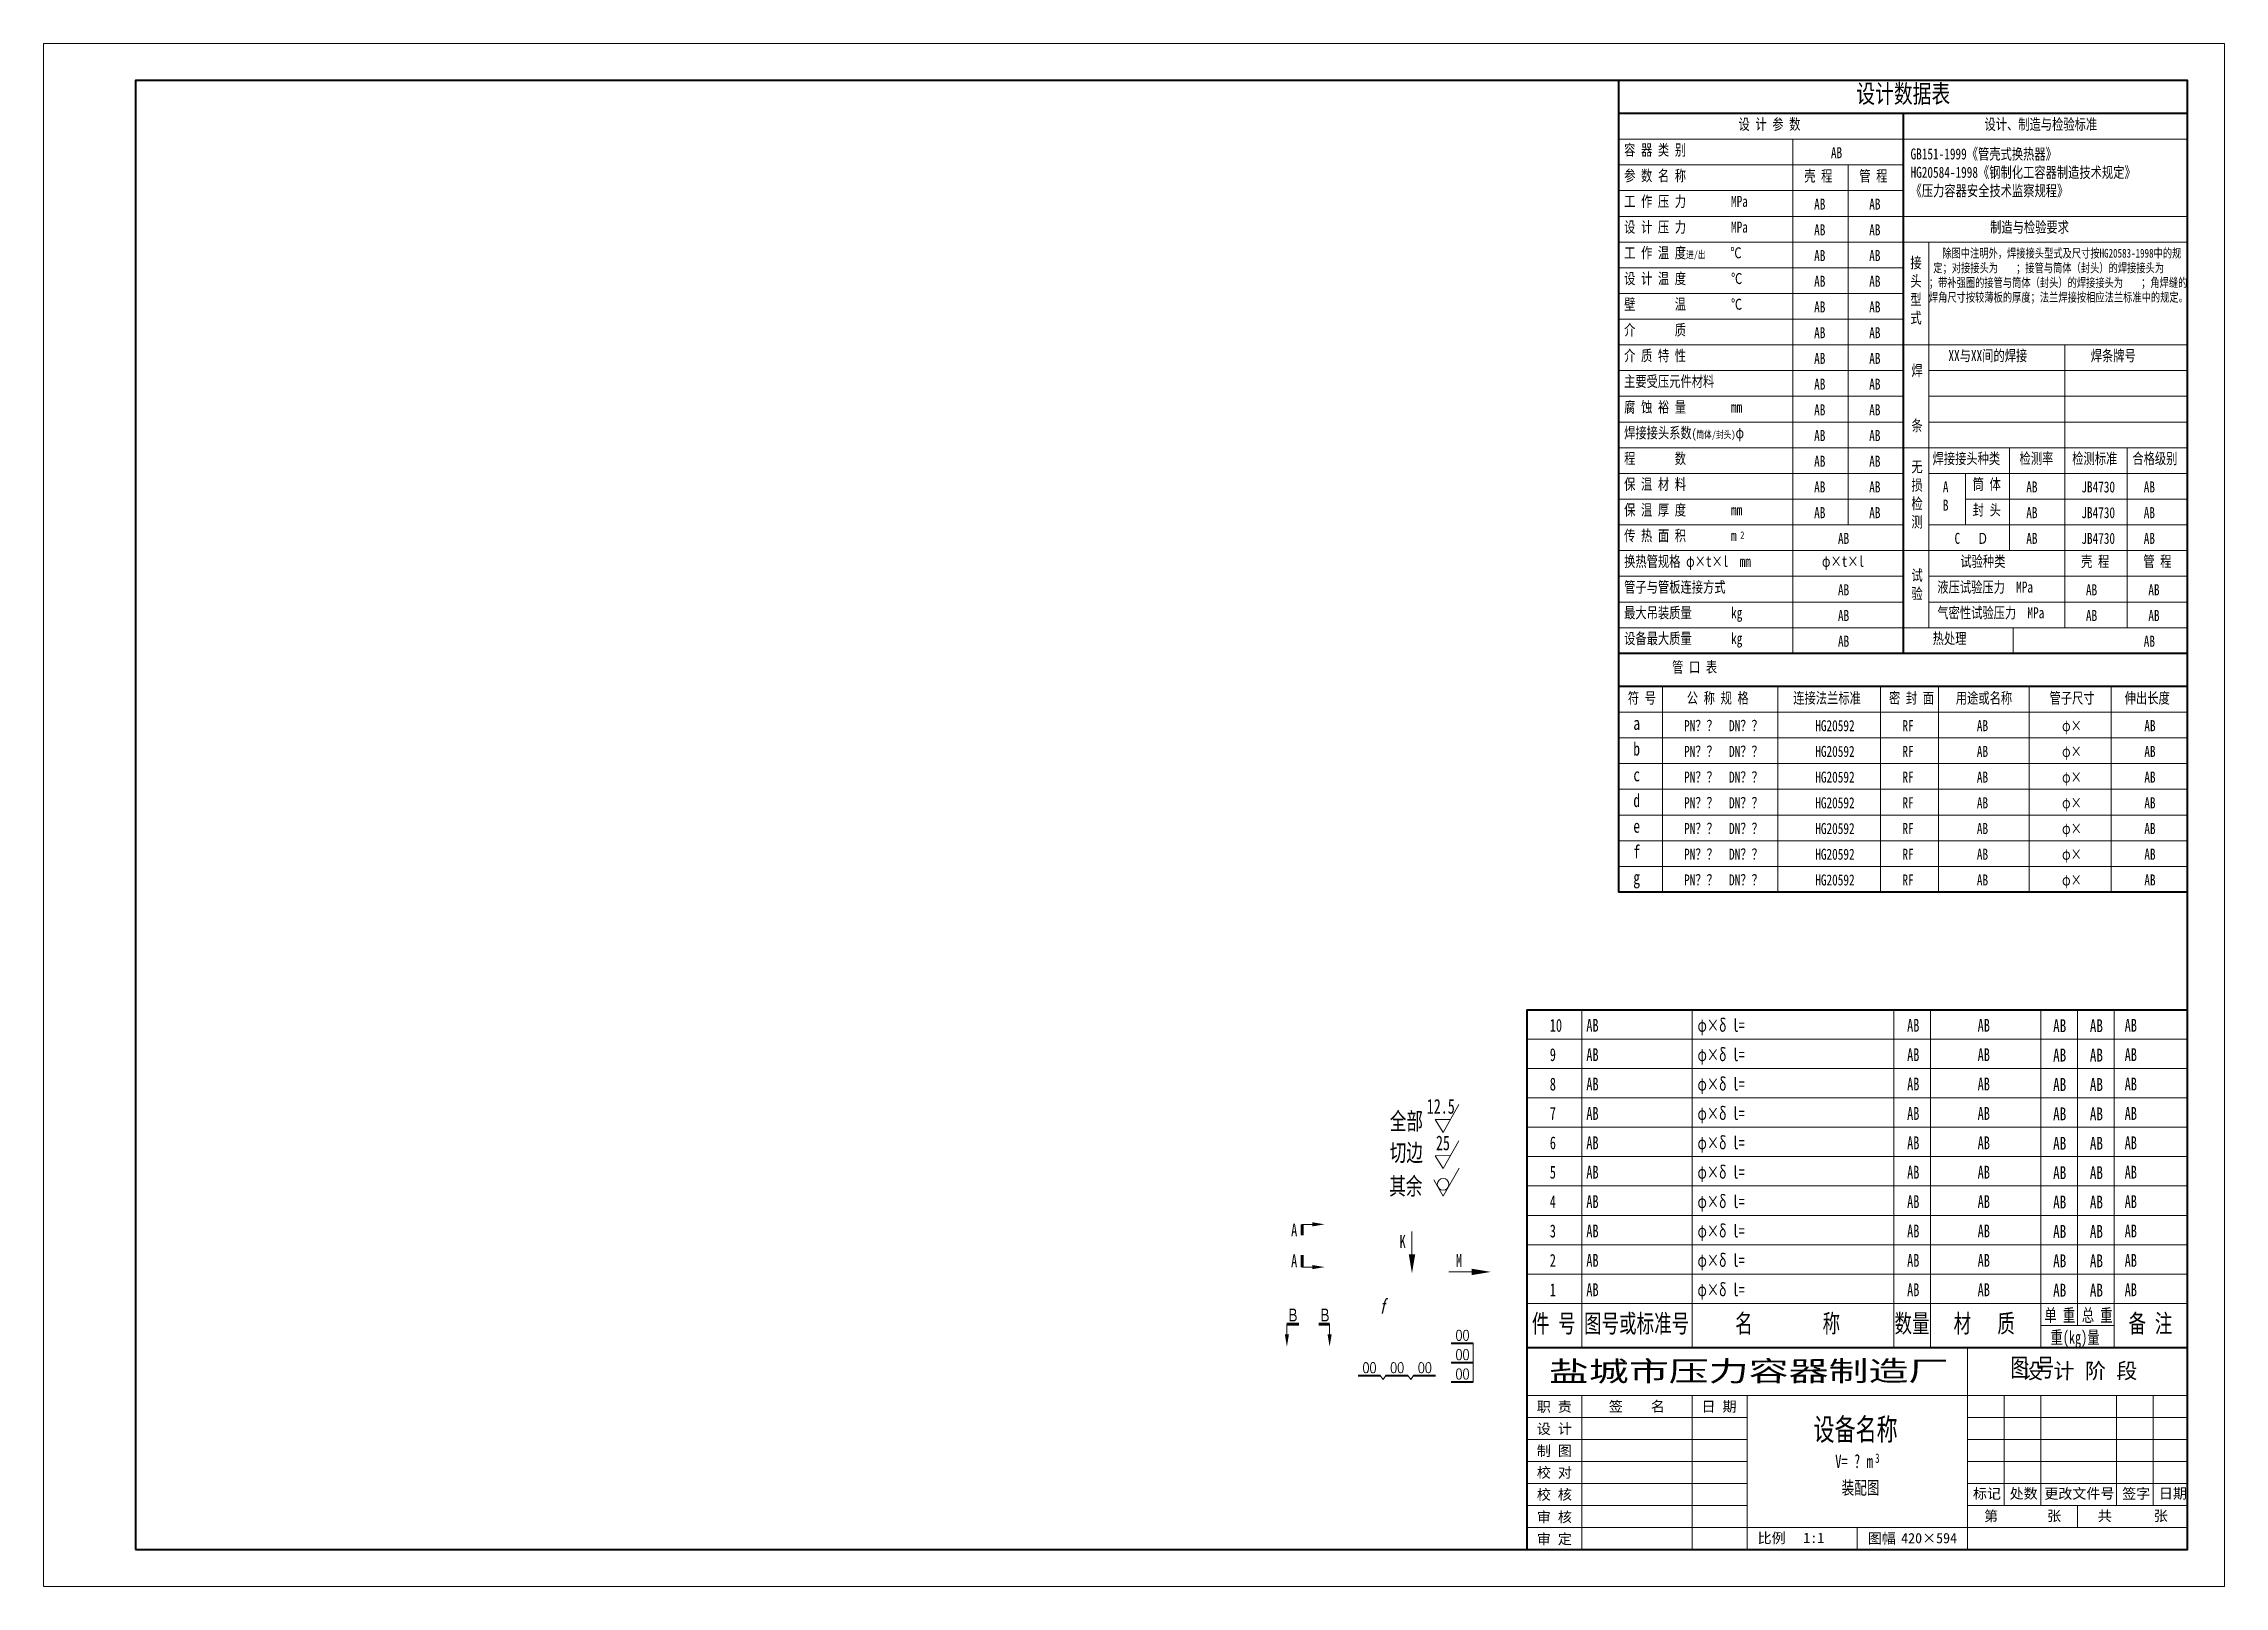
# Model space of a CAD drawing. Extents: x 0 to 19525, y -1551 to 5940.
# Drawn here: x 1619 to 2213, y -6 to 414 of the extents above; entities that cross this region are included whole.
import ezdxf
from ezdxf.enums import TextEntityAlignment as Align

# ---------------------------------------------------------------- set-up
doc = ezdxf.new("R2010")
doc.units = 0
doc.header["$LTSCALE"] = 10
for name, color, linetype, lineweight in [('A 粗实线', 1, 'CONTINUOUS', 40), ('B 细实线', 7, 'CONTINUOUS', 18), ('C 文 字', 2, 'CONTINUOUS', 20), ('J 标注尺寸', 2, 'CONTINUOUS', 18)]:
    doc.layers.add(name, color=color, linetype=linetype, lineweight=lineweight)
doc.styles.add('HZTXT', font='SIMFANG.TTF', dxfattribs={"width": 0.75})
doc.styles.add('ITALICT', font='ITALICT.shx', dxfattribs={"width": 0.7})
doc.styles.add('ROMANC', font='romanc', dxfattribs={"width": 0.7, "height": 6})
doc.styles.add('标题中文', font='SIMFANG.TTF', dxfattribs={"width": 0.7})

msp = doc.modelspace()

# ---------------------------------------------------------------- texts
at = {"layer": 'C 文 字'}
for s, height, style, width, p in [('AB', 3.5, 'HZTXT', 0.75, (2168.5, 147.13)), ('AB', 3.5, 'HZTXT', 0.75, (2178.5, 147.13)), ('AB', 3.5, 'HZTXT', 0.75, (2168.5, 139.13)), ('AB', 3.5, 'HZTXT', 0.75, (2178.5, 139.13)), ('AB', 3.5, 'HZTXT', 0.75, (2168.5, 131.13)), ('AB', 3.5, 'HZTXT', 0.75, (2178.5, 131.13)), ('AB', 3.5, 'HZTXT', 0.75, (2168.5, 123.13)), ('AB', 3.5, 'HZTXT', 0.75, (2178.5, 123.13)), ('AB', 3.5, 'HZTXT', 0.75, (2168.5, 115.13)), ('AB', 3.5, 'HZTXT', 0.75, (2178.5, 115.13)), ('AB', 3.5, 'HZTXT', 0.75, (2168.5, 107.13)), ('AB', 3.5, 'HZTXT', 0.75, (2178.5, 107.13)), ('AB', 3.5, 'HZTXT', 0.75, (2168.5, 99.13)), ('AB', 3.5, 'HZTXT', 0.75, (2178.5, 99.13)), ('AB', 3.5, 'HZTXT', 0.75, (2168.5, 91.13)), ('AB', 3.5, 'HZTXT', 0.75, (2178.5, 91.13)), ('AB', 3.5, 'HZTXT', 0.75, (2168.5, 83.13)), ('AB', 3.5, 'HZTXT', 0.75, (2178.5, 83.13)), ('AB', 3.5, 'HZTXT', 0.75, (2168.5, 75.13)), ('AB', 3.5, 'HZTXT', 0.75, (2178.5, 75.13)), ('00', 2.823, 'ROMANC', 0.8, (2005.85, 62.85)), ('00', 2.823, 'ROMANC', 0.8, (1980.5, 54.02)), ('00', 2.823, 'ROMANC', 0.8, (1988.04, 54.02)), ('00', 2.823, 'ROMANC', 0.8, (1995.58, 54.02)), ('00', 2.823, 'ROMANC', 0.8, (2005.85, 57.58)), ('00', 2.823, 'ROMANC', 0.8, (2005.85, 52.31))]:
    msp.add_text(s, height=height, dxfattribs=dict(at, style=style, width=width)).set_placement(p, align=Align.MIDDLE)
at = {"layer": 'C 文 字', "style": 'HZTXT', "width": 0.7}
for s, p in [('12.5', (2003.74, 121.98)), ('25', (2002.42, 112.03))]:
    msp.add_text(s, height=4, dxfattribs=at).set_placement(p, align=Align.BOTTOM_RIGHT)
for s, p in [('全部', (1986.04, 121.16)), ('切边', (1986.02, 112.59)), ('其余', (1985.88, 103.47))]:
    msp.add_text(s, height=4.73, dxfattribs=at).set_placement(p, align=Align.MIDDLE_LEFT)
at = {"layer": 'C 文 字', "style": 'ITALICT', "width": 0.8}
msp.add_text('f', height=4, dxfattribs=at).set_placement((1983.28, 68.82))
at = {"layer": 'C 文 字', "style": '标题中文', "oblique": 0.5, "width": 1.430365}
msp.add_text('盐城市压力容器制造厂', height=5.5, rotation=0.09587, dxfattribs=at).set_placement((2029.34, 50.27), (2138.2, 50.45), align=Align.FIT)
at = {"layer": 'C 文 字', "style": '标题中文', "oblique": 0.5}
for s, height, p in [('设 计 阶 段', 4.2, (2173.92, 53.26)), ('签    名', 2.8, (2053.31, 43.55)), ('日 期', 2.8, (2075.7, 43.49)), ('设 计', 2.8, (2030.85, 37.44)), ('制 图', 2.8, (2030.85, 31.44)), ('校 对', 2.8, (2030.85, 25.55)), ('校 核', 2.8, (2030.85, 19.55)), ('标记', 2.8, (2148.69, 19.82)), ('处数', 2.8, (2158.69, 19.82)), ('更改文件号', 2.8, (2173.85, 19.82)), ('签字', 2.8, (2189.34, 19.82)), ('日期', 2.8, (2199.34, 19.82)), ('审 核', 2.8, (2030.85, 13.44)), ('第       张', 2.8, (2158.4, 13.72)), ('共      张', 2.8, (2188.4, 13.72)), ('审 定', 2.8, (2030.85, 7.44)), ('比例', 2.8, (2090.03, 7.7)), ('1:1', 2.8, (2101.51, 7.7)), ('图幅', 2.8, (2120.03, 7.61)), ('420×594', 2.8, (2132.92, 7.61))]:
    msp.add_text(s, height=height, rotation=0.09587, dxfattribs=at).set_placement(p, align=Align.MIDDLE)
msp.add_text('职 责', height=2.8, rotation=0.09587, dxfattribs=at).set_placement((2030.85, 43.44), align=Align.MIDDLE_CENTER)
at = {"layer": 'C 文 字', "attachment_point": 1, "style": 'HZTXT'}
for s, insert, char_height, width in [('设计数据表', (2113.12, 403.37), 5, 77.5), ('设 计 参 数', (2081.02, 394.06), 3, 48), ('设计、制造与检验标准', (2148.02, 394.06), 3, 48), ('容 器 类 别', (2049.87, 387.06), 3, 48), ('AB', (2106.19, 386.31), 3, 48), ('GB151-1999《管壳式换热器》\\PHG20584-1998《钢制化工容器制造技术规定》\\P《压力容器安全技术监察规程》', (2127.88, 385.97), 3, 77.5), ('参 数 名 称', (2049.87, 380.06), 3, 48), ('壳 程', (2098.93, 379.98), 3, 48), ('管 程', (2113.93, 379.98), 3, 48), ('工 作 压 力        MPa', (2049.87, 373.06), 3, 48), ('AB', (2101.62, 372.31), 3, 48), ('AB', (2116.62, 372.31), 3, 48), ('设 计 压 力        MPa', (2049.87, 366.06), 3, 48), ('AB', (2101.62, 365.31), 3, 48), ('AB', (2116.62, 365.31), 3, 48), (' 制造与检验要求', (2148.02, 366.06), 3, 48), ('工 作 温 度{\\H0.6667x;进/出      }℃', (2049.87, 359.06), 3, 48), ('AB', (2101.62, 358.31), 3, 48), ('AB', (2116.62, 358.31), 3, 48), ('接\\P头\\P型\\P式', (2127.83, 356.35), 3, 48), ('   除图中注明外，焊接接头型式及尺寸按HG20583-1998中的规\\P 定；对接接头为    ；接管与筒体（封头）的焊接接头为    ；带补强圈的接管与筒体（封头）的焊接接头为    ；角焊缝的焊角尺寸按较薄板的厚度；法兰焊接按相应法兰标准中的规定。', (2132.86, 358.64), 2.4, 70.5), ('设 计 温 度        ℃', (2049.87, 352.06), 3, 48), ('AB', (2101.62, 351.31), 3, 48), ('AB', (2116.62, 351.31), 3, 48), ('壁       温        ℃', (2049.87, 345.06), 3, 48), ('AB', (2101.62, 344.31), 3, 48), ('AB', (2116.62, 344.31), 3, 48), ('介       质', (2049.87, 338.06), 3, 48), ('AB', (2101.62, 337.31), 3, 48), ('AB', (2116.62, 337.31), 3, 48), ('介 质 特 性', (2049.87, 331.06), 3, 48), ('AB', (2101.62, 330.31), 3, 48), ('AB', (2116.62, 330.31), 3, 48), ('焊\\P\\P\\P条', (2128.12, 327.02), 3, 48), ('XX与XX间的焊接', (2138.2, 331.06), 3, 48), ('焊条牌号', (2176.96, 331.06), 3, 48), ('主要受压元件材料', (2049.87, 324.06), 3, 48), ('AB', (2101.62, 323.31), 3, 48), ('AB', (2116.62, 323.31), 3, 48), ('腐 蚀 裕 量        mm', (2049.87, 317.06), 3, 48), ('AB', (2101.62, 316.31), 3, 48), ('AB', (2116.62, 316.31), 3, 48), ('焊接接头系数{\\H0.8333x;(\\H0.8x;筒体/封头)}φ{\\H0.8333x;        } ', (2049.87, 310.06), 3, 48), ('AB', (2101.62, 309.31), 3, 48), ('AB', (2116.62, 309.31), 3, 48), ('程       数 ', (2049.87, 303.06), 3, 48), ('焊接接头种类', (2133.87, 303.06), 3, 48), ('检测率', (2157.56, 303.06), 3, 48), ('检测标准', (2171.92, 303.06), 3, 48), ('合格级别', (2188.3, 303.06), 3, 48), ('AB', (2101.62, 302.31), 3, 48), ('AB', (2116.62, 302.31), 3, 48), ('无\\P损\\P检\\P测', (2128.12, 300.8), 3, 48), ('保 温 材 料', (2049.87, 296.06), 3, 48), ('AB', (2101.62, 295.31), 3, 48), ('AB', (2116.62, 295.31), 3, 48), ('A\\PB', (2136.68, 295.35), 3, 48), ('筒 体', (2144.8, 296.06), 3, 48), ('AB', (2159.4, 295.31), 3, 48), ('JB4730', (2174.4, 295.31), 3, 48), ('AB', (2191.4, 295.31), 3, 48), ('保 温 厚 度        mm', (2049.87, 289.06), 3, 48), ('AB', (2101.62, 288.31), 3, 48), ('AB', (2116.62, 288.31), 3, 48), ('封 头', (2144.8, 289.06), 3, 48), ('AB', (2159.4, 288.31), 3, 48), ('JB4730', (2174.4, 288.31), 3, 48), ('AB', (2191.4, 288.31), 3, 48), ('传 热 面 积        m ', (2049.87, 282.06), 3, 48), ('2', (2081.51, 281.71), 2, 48), ('AB', (2108.11, 281.31), 3, 48), ('C   Ｄ', (2139.86, 281.31), 3, 48), ('AB', (2159.4, 281.31), 3, 48), ('JB4730', (2174.4, 281.31), 3, 48), ('AB', (2191.4, 281.31), 3, 48), ('换热管规格 φ×t×l  mm', (2049.87, 275.06), 3, 48), (' φ×t×l   ', (2102.21, 275.06), 3, 48), ('试验种类', (2141.45, 275.06), 3, 48), ('壳 程 ', (2174.33, 275.06), 3, 48), ('管 程 ', (2191.29, 275.06), 3, 48), ('管子与管板连接方式', (2049.87, 268.06), 3, 48), ('AB', (2108.11, 267.31), 3, 48), ('试\\P验', (2128.12, 271.28), 3, 48), ('液压试验压力  MPa', (2135.17, 268.06), 3, 48), ('AB', (2175.65, 267.31), 3, 48), ('AB', (2192.65, 267.31), 3, 48), ('最大吊装质量       kg', (2049.87, 261.06), 3, 48), ('气密性试验压力  MPa', (2135.17, 261.06), 3, 48), ('AB', (2108.11, 260.31), 3, 48), ('AB', (2175.65, 260.31), 3, 48), ('AB', (2192.65, 260.31), 3, 48), ('设备最大质量       kg', (2049.87, 254.06), 3, 48), ('AB', (2108.11, 253.31), 3, 48), ('热处理', (2133.91, 254.06), 3, 48), ('AB', (2191.4, 253.31), 3, 48), ('管 口 表', (2062.94, 246.25), 3, 48), (' 符 号', (2049.34, 237.86), 3, 48), ('公 称 规 格', (2066.94, 237.86), 3, 48), ('连接法兰标准', (2095.94, 237.86), 3, 48), ('密 封 面', (2122.01, 237.86), 3, 48), ('用途或名称', (2140.21, 237.86), 3, 48), ('管子尺寸', (2165.74, 237.86), 3, 48), ('伸出长度', (2186.21, 237.86), 3, 48), ('a', (2052.37, 231.28), 3.6, 57.6), ('PN？？  DN？？', (2066.19, 230.32), 3, 48), ('HG20592', (2101.93, 230.32), 3, 48), ('RF', (2125.67, 230.32), 3, 48), ('AB', (2145.94, 230.32), 3, 48), ('φ×', (2169.15, 230.32), 3, 48), ('AB', (2191.56, 230.32), 3, 48), ('b', (2052.37, 224.28), 3.6, 57.6), ('PN？？  DN？？', (2066.19, 223.32), 3, 48), ('HG20592', (2101.93, 223.32), 3, 48), ('RF', (2125.67, 223.32), 3, 48), ('AB', (2145.94, 223.32), 3, 48), ('φ×', (2169.15, 223.32), 3, 48), ('AB', (2191.56, 223.32), 3, 48), ('c', (2052.37, 217.28), 3.6, 57.6), ('PN？？  DN？？', (2066.19, 216.32), 3, 48), ('HG20592', (2101.93, 216.32), 3, 48), ('RF', (2125.67, 216.32), 3, 48), ('AB', (2145.94, 216.32), 3, 48), ('φ×', (2169.15, 216.32), 3, 48), ('AB', (2191.56, 216.32), 3, 48), ('d ', (2052.37, 210.28), 3.6, 57.6), ('PN？？  DN？？', (2066.19, 209.32), 3, 48), ('HG20592', (2101.93, 209.32), 3, 48), ('RF', (2125.67, 209.32), 3, 48), ('AB', (2145.94, 209.32), 3, 48), ('φ×', (2169.15, 209.32), 3, 48), ('AB', (2191.56, 209.32), 3, 48), ('e', (2052.37, 203.28), 3.6, 57.6), ('PN？？  DN？？', (2066.19, 202.32), 3, 48), ('HG20592', (2101.93, 202.32), 3, 48), ('RF', (2125.67, 202.32), 3, 48), ('AB', (2145.94, 202.32), 3, 48), ('φ×', (2169.15, 202.32), 3, 48), ('AB', (2191.56, 202.32), 3, 48), ('f', (2052.37, 196.28), 3.6, 57.6), ('PN？？  DN？？', (2066.19, 195.32), 3, 48), ('HG20592', (2101.93, 195.32), 3, 48), ('RF', (2125.67, 195.32), 3, 48), ('AB', (2145.94, 195.32), 3, 48), ('φ×', (2169.15, 195.32), 3, 48), ('AB', (2191.56, 195.32), 3, 48), ('g', (2052.37, 189.28), 3.6, 57.6), ('PN？？  DN？？', (2066.19, 188.32), 3, 48), ('HG20592', (2101.93, 188.32), 3, 48), ('RF', (2125.67, 188.32), 3, 48), ('AB', (2145.94, 188.32), 3, 48), ('φ×', (2169.15, 188.32), 3, 48), ('AB', (2191.56, 188.32), 3, 48)]:
    msp.add_mtext(s, dxfattribs=dict(at, insert=insert, char_height=char_height, width=width))
at = {"layer": 'J 标注尺寸', "style": '标题中文', "width": 0.7}
for s, height, p in [('10', 3.5, (2029.62, 145.5)), ('AB', 3.5, (2039.57, 145.5)), ('φ×δ l=', 3.5, (2069.86, 145.5)), ('AB', 3.5, (2126.95, 145.5)), ('AB', 3.5, (2146.16, 145.5)), ('AB', 3.5, (2186.21, 145.5)), ('9', 3.5, (2029.62, 137.5)), ('AB', 3.5, (2039.57, 137.5)), ('φ×δ l=', 3.5, (2069.86, 137.5)), ('AB', 3.5, (2126.95, 137.5)), ('AB', 3.5, (2146.16, 137.5)), ('AB', 3.5, (2186.21, 137.5)), ('8', 3.5, (2029.62, 129.5)), ('AB', 3.5, (2039.57, 129.5)), ('φ×δ l=', 3.5, (2069.86, 129.5)), ('AB', 3.5, (2126.95, 129.5)), ('AB', 3.5, (2146.16, 129.5)), ('AB', 3.5, (2186.21, 129.5)), ('7', 3.5, (2029.62, 121.5)), ('AB', 3.5, (2039.57, 121.5)), ('φ×δ l=', 3.5, (2069.86, 121.5)), ('AB', 3.5, (2126.95, 121.5)), ('AB', 3.5, (2146.16, 121.5)), ('AB', 3.5, (2186.21, 121.5)), ('6', 3.5, (2029.62, 113.5)), ('AB', 3.5, (2039.57, 113.5)), ('φ×δ l=', 3.5, (2069.86, 113.5)), ('AB', 3.5, (2126.95, 113.5)), ('AB', 3.5, (2146.16, 113.5)), ('AB', 3.5, (2186.21, 113.5)), ('5', 3.5, (2029.62, 105.5)), ('AB', 3.5, (2039.57, 105.5)), ('φ×δ l=', 3.5, (2069.86, 105.5)), ('AB', 3.5, (2126.95, 105.5)), ('AB', 3.5, (2146.16, 105.5)), ('AB', 3.5, (2186.21, 105.5)), ('AB', 3.5, (2039.57, 97.5)), ('φ×δ l=', 3.5, (2069.86, 97.5)), ('AB', 3.5, (2126.95, 97.5)), ('AB', 3.5, (2146.16, 97.5)), ('AB', 3.5, (2186.21, 97.5)), ('4', 3.5, (2029.62, 97.5)), ('A', 3.5, (1959.16, 89.77)), ('K', 3.5, (1988.7, 86.62)), ('3', 3.5, (2029.62, 89.5)), ('AB', 3.5, (2039.57, 89.5)), ('φ×δ l=', 3.5, (2069.86, 89.5)), ('AB', 3.5, (2126.95, 89.5)), ('AB', 3.5, (2146.16, 89.5)), ('AB', 3.5, (2186.21, 89.5)), ('A', 3.5, (1959.16, 81.38)), ('M', 3.5, (2004.05, 81.47)), ('2', 3.5, (2029.62, 81.5)), ('AB', 3.5, (2039.57, 81.5)), ('φ×δ l=', 3.5, (2069.86, 81.5)), ('AB', 3.5, (2126.95, 81.5)), ('AB', 3.5, (2146.16, 81.5)), ('AB', 3.5, (2186.21, 81.5)), ('φ×δ l=', 3.5, (2069.86, 73.5)), ('1', 3.5, (2029.62, 73.5)), ('AB', 3.5, (2039.57, 73.5)), ('AB', 3.5, (2126.95, 73.5)), ('AB', 3.5, (2146.16, 73.5)), ('AB', 3.5, (2186.21, 73.5)), ('Ｂ', 3.5, (1957.96, 66.62)), ('Ｂ', 3.5, (1966.68, 66.62)), ('件 号', 4.998, (2024.74, 63.59)), ('图号或标准号', 4.998, (2038.95, 63.59)), ('名        称', 4.998, (2080.11, 63.59)), ('数量', 4.998, (2123.52, 63.59)), ('材   质', 4.998, (2139.62, 63.59)), ('单 重', 3.5, (2164.36, 66.55)), ('总 重', 3.5, (2174.53, 66.55)), ('备 注', 4.998, (2187.27, 63.59)), ('重(kg)量', 3.5, (2166.01, 60.55)), ('图 号', 4.998, (2155.11, 51.59)), ('设备名称', 5.998, (2101.47, 34.24)), ('V= ? m', 3.599, (2107.36, 26.72)), ('3', 2.52, (2118.24, 28.13)), ('装配图', 3.599, (2109.1, 19.55))]:
    msp.add_text(s, height=height, dxfattribs=at).set_placement(p)

# ---------------------------------------------------------------- linework, layer by layer
at = {"layer": 'A 粗实线'}
for p, q in [((2048.36, 404.5), (2048.36, 183.49)), ((2203.36, 395.48), (2048.36, 395.48)), ((2125.86, 395.48), (2125.86, 248.48)), ((2203.36, 248.48), (2048.36, 248.48)), ((2203.36, 239.49), (2048.36, 239.49)), ((2203.36, 183.49), (2048.36, 183.49)), ((2023.36, 151.5), (2023.36, 59.5)), ((2023.36, 151.5), (2203.36, 151.5)), ((2002.78, 60.73), (2008.79, 60.73)), ((2023.36, 59.5), (2203.36, 59.5)), ((2002.78, 55.46), (2008.79, 55.46)), ((1977.43, 51.9), (1983.45, 51.9)), ((1984.97, 51.9), (1990.98, 51.9)), ((1992.5, 51.9), (1998.52, 51.9)), ((2002.78, 50.19), (2008.79, 50.19))]:
    msp.add_line(p, q, dxfattribs=at)
at = {"layer": 'A 粗实线', "lineweight": 80}
for p, q in [((1962.18, 93.06), (1962.18, 90.13)), ((1962.18, 81.42), (1962.18, 84.66)), ((1958.01, 65.87), (1961.25, 65.87)), ((1969.65, 65.87), (1966.72, 65.87))]:
    msp.add_line(p, q, dxfattribs=at)
at = {"layer": 'A 粗实线', "color": 1}
msp.add_line((2023.36, 59.5), (2023.36, 4.5), dxfattribs=at)
at = {"layer": 'A 粗实线', "color": 5}
msp.add_lwpolyline([(1644.36, 4.5), (2203.36, 4.5), (2203.36, 404.5), (1644.36, 404.5)], close=True, dxfattribs=at)
at = {"layer": 'B 细实线'}
for p, q in [((2203.36, 388.48), (2048.36, 388.48)), ((2095.86, 388.48), (2095.86, 248.48)), ((2125.86, 381.48), (2048.36, 381.48)), ((2110.86, 381.48), (2110.86, 283.48)), ((2125.86, 374.48), (2048.36, 374.48)), ((2203.36, 367.48), (2048.36, 367.48)), ((2203.36, 360.48), (2048.36, 360.48)), ((2132.86, 360.48), (2132.86, 255.48)), ((2125.86, 353.48), (2048.36, 353.48)), ((2125.86, 346.48), (2048.36, 346.48)), ((2125.86, 339.48), (2048.36, 339.48)), ((2203.36, 332.48), (2048.36, 332.48)), ((2169.86, 332.48), (2169.86, 255.48)), ((2125.86, 325.48), (2048.36, 325.48)), ((2203.36, 325.48), (2132.86, 325.48)), ((2125.86, 318.48), (2048.36, 318.48)), ((2203.36, 318.48), (2132.86, 318.48)), ((2125.86, 311.48), (2048.36, 311.48)), ((2203.36, 311.48), (2132.86, 311.48)), ((2132.86, 304.48), (2048.36, 304.48)), ((2203.36, 304.48), (2132.86, 304.48)), ((2203.36, 304.48), (2132.86, 304.48)), ((2154.86, 304.48), (2154.86, 276.48)), ((2186.86, 304.48), (2186.86, 255.48)), ((2125.86, 297.48), (2048.36, 297.48)), ((2203.36, 297.48), (2132.86, 297.48)), ((2142.86, 297.48), (2142.86, 283.48)), ((2125.86, 290.48), (2048.36, 290.48)), ((2203.36, 290.48), (2142.86, 290.48)), ((2125.86, 283.48), (2048.36, 283.48)), ((2203.36, 283.48), (2132.86, 283.48)), ((2203.36, 276.48), (2048.36, 276.48)), ((2125.86, 269.48), (2048.36, 269.48)), ((2203.36, 269.48), (2132.86, 269.48)), ((2125.86, 262.48), (2048.36, 262.48)), ((2203.36, 262.48), (2132.86, 262.48)), ((2203.36, 262.48), (2132.86, 262.48)), ((2203.36, 255.48), (2048.36, 255.48)), ((2155.83, 255.48), (2155.83, 248.48)), ((2060.36, 239.49), (2060.36, 183.49)), ((2091.77, 239.49), (2091.77, 183.49)), ((2119.7, 239.49), (2119.7, 183.49)), ((2135.5, 239.49), (2135.5, 183.49)), ((2160.23, 239.49), (2160.23, 183.49)), ((2182.57, 239.49), (2182.57, 183.49)), ((2203.36, 232.49), (2048.36, 232.49)), ((2203.36, 225.49), (2048.36, 225.49)), ((2203.36, 218.49), (2048.36, 218.49)), ((2203.36, 211.49), (2048.36, 211.49)), ((2203.36, 204.49), (2048.36, 204.49)), ((2203.36, 197.49), (2048.36, 197.49)), ((2203.36, 190.49), (2048.36, 190.49)), ((2038.36, 59.5), (2038.36, 151.5)), ((2068.36, 59.5), (2068.36, 151.5)), ((2123.36, 59.5), (2123.36, 151.5)), ((2133.36, 59.5), (2133.36, 151.5)), ((2163.36, 59.5), (2163.36, 151.5)), ((2173.36, 65.5), (2173.36, 151.5)), ((2183.36, 59.5), (2183.36, 151.5)), ((2023.36, 143.5), (2203.36, 143.5)), ((2023.36, 135.5), (2203.36, 135.5)), ((2000.55, 118.08), (2004.86, 125.67)), ((2023.36, 127.5), (2203.36, 127.5)), ((1998.42, 121.61), (2002.51, 121.61)), ((2000.55, 118.08), (1998.42, 121.61)), ((2023.36, 119.5), (2203.36, 119.5)), ((2000.55, 108.23), (2004.86, 115.81)), ((1998.42, 111.75), (2002.51, 111.76)), ((2000.55, 108.23), (1998.42, 111.75)), ((2023.36, 111.5), (2203.36, 111.5)), ((2023.36, 103.5), (2203.36, 103.5)), ((2023.36, 95.5), (2203.36, 95.5)), ((1962.18, 93.06), (1964.91, 93.06)), ((1992.08, 91.08), (1992.08, 84.91)), ((2023.36, 87.5), (2203.36, 87.5)), ((1962.18, 81.42), (1964.91, 81.42)), ((2002.14, 80.1), (2008.31, 80.1)), ((2023.36, 79.5), (2203.36, 79.5)), ((2023.36, 71.5), (2203.36, 71.5)), ((1958.01, 65.87), (1958.01, 63.14)), ((1969.65, 65.87), (1969.65, 63.14)), ((2163.36, 65.5), (2183.36, 65.5)), ((2008.79, 55.46), (2008.79, 60.73)), ((2143.36, 59.5), (2143.36, 4.5)), ((2008.79, 50.19), (2008.79, 55.46)), ((1983.45, 51.9), (1984.21, 50.83)), ((1984.97, 51.9), (1984.21, 50.83)), ((1990.98, 51.9), (1991.74, 50.83)), ((1992.5, 51.9), (1991.74, 50.83)), ((2023.36, 46.5), (2203.36, 46.5)), ((2038.36, 46.5), (2038.36, 4.5)), ((2068.36, 46.5), (2068.36, 4.5)), ((2083.36, 46.5), (2083.36, 4.5)), ((2153.36, 46.5), (2153.36, 16.5)), ((2163.36, 46.5), (2163.36, 16.5)), ((2184.01, 46.5), (2184.01, 16.5)), ((2194.01, 46.5), (2194.01, 16.5)), ((2023.36, 40.5), (2083.36, 40.5)), ((2143.36, 40.5), (2203.36, 40.5)), ((2023.36, 34.5), (2083.36, 34.5)), ((2143.36, 34.5), (2203.36, 34.5)), ((2023.36, 28.5), (2083.36, 28.5)), ((2143.36, 28.5), (2203.36, 28.5)), ((2023.36, 22.5), (2083.36, 22.5)), ((2143.36, 22.5), (2203.36, 22.5)), ((2023.36, 16.5), (2083.36, 16.5)), ((2143.36, 16.5), (2203.36, 16.5)), ((2173.36, 10.5), (2173.36, 16.5)), ((2023.36, 10.5), (2203.36, 10.5)), ((2113.36, 10.5), (2113.36, 4.5))]:
    msp.add_line(p, q, dxfattribs=at)
msp.add_lwpolyline([(1619.36, -5.5), (2213.36, -5.5), (2213.36, 414.5), (1619.36, 414.5)], close=True, dxfattribs=at)
msp.add_lwpolyline([(2004.96, 108.38), (2000.57, 100.76), (1998.04, 105.14)], dxfattribs=at)
msp.add_circle((2000.57, 103.95), 1.59, dxfattribs=at)
for points in [[(1964.91, 92.49), (1964.91, 93.62), (1968.32, 93.06)], [(1991.21, 84.91), (1992.96, 84.91), (1992.08, 79.66)], [(1964.91, 80.85), (1964.91, 81.98), (1968.32, 81.42)], [(2008.31, 79.23), (2008.31, 80.98), (2013.56, 80.1)], [(1957.44, 63.14), (1958.57, 63.14), (1958.01, 59.74)], [(1969.08, 63.14), (1970.21, 63.14), (1969.65, 59.74)]]:
    msp.add_solid(points, dxfattribs=at)

msp.set_redraw_order([(e.dxf.handle, doc.entitydb.next_handle()) for e in msp.query("TEXT MTEXT ATTDEF DIMENSION ARC_DIMENSION")])  # texts and dimensions are drawn at this point

doc.saveas('drawing.dxf')
